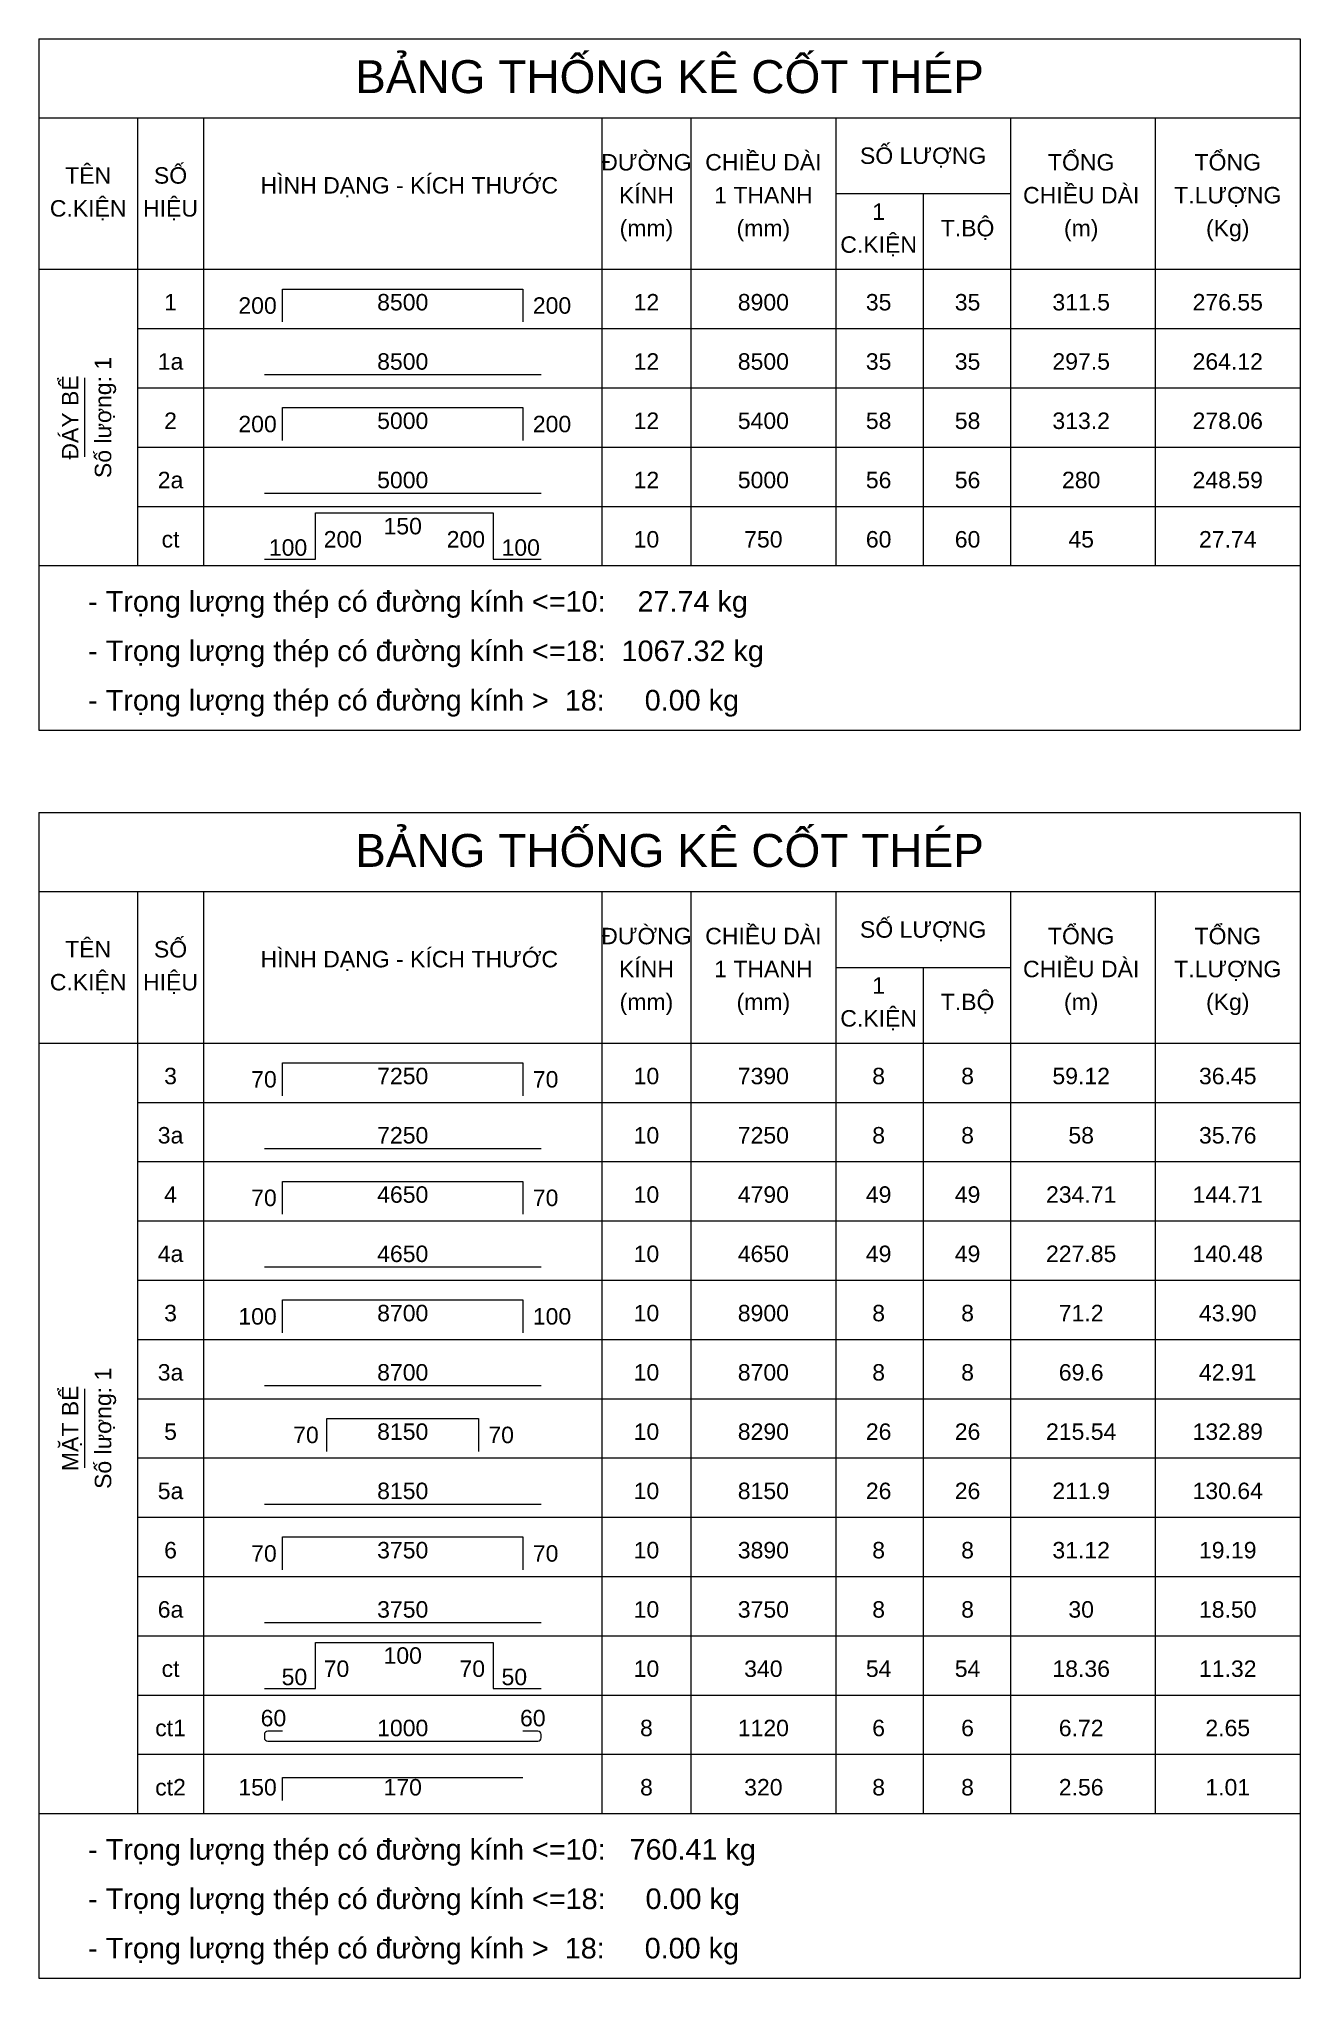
# Model space of a CAD drawing. Header units: inches. Extents: x 0 to 9575, y -2416425 to -2359700.
# Drawn here: x 0 to 9575, y -2374425 to -2359700 of the extents above; entities that cross this region are included whole.
import ezdxf
from ezdxf.enums import TextEntityAlignment as Align

# ---------------------------------------------------------------- set-up
doc = ezdxf.new("R2010")
doc.units = ezdxf.units.IN
doc.header["$MEASUREMENT"] = 0
doc.linetypes.add('HIDDENX2', pattern=[0.75, 0.5, -0.25])
for name, color, linetype, lineweight in [('Bao', 2, 'Continuous', 0), ('NetMo', 9, 'HIDDENX2', 0), ('Steel', 4, 'Continuous', 0), ('Text', 2, 'Continuous', 0), ('TextThep', 7, 'Continuous', 0)]:
    doc.layers.add(name, color=color, linetype=linetype, lineweight=lineweight)
doc.styles.add('Hoa', font='micross.ttf')
doc.styles.add('Thuong', font='micross.ttf')

msp = doc.modelspace()

# ---------------------------------------------------------------- texts
at = {"layer": 'Text', "color": 4, "style": 'Hoa'}
for p in [(4787.5, -2360112.5), (4787.5, -2365987.5)]:
    msp.add_text('BẢNG THỐNG KÊ CỐT THÉP', height=250, dxfattribs=at).set_placement(p, align=Align.CENTER)
at = {"layer": 'Text'}
for s, style, p in [('ĐƯỜNG', 'Hoa', (4612.5, -2360700)), ('CHIỀU DÀI', 'Hoa', (5500, -2360700)), ('SỐ LƯỢNG', 'Hoa', (6712.5, -2360650)), ('TỔNG', 'Hoa', (7912.5, -2360700)), ('TỔNG', 'Hoa', (9025, -2360700)), ('TÊN', 'Hoa', (375, -2360800)), ('SỐ', 'Hoa', (1000, -2360800)), ('HÌNH DẠNG - KÍCH THƯỚC', 'Hoa', (2812.5, -2360875)), ('KÍNH', 'Hoa', (4612.5, -2360950)), ('1 THANH', 'Hoa', (5500, -2360950)), ('CHIỀU DÀI', 'Hoa', (7912.5, -2360950)), ('T.LƯỢNG', 'Hoa', (9025, -2360950)), ('C.KIỆN', 'Hoa', (375, -2361050)), ('HIỆU', 'Hoa', (1000, -2361050)), ('1', 'Hoa', (6375, -2361075)), ('(mm)', 'Thuong', (4612.5, -2361200)), ('(mm)', 'Thuong', (5500, -2361200)), ('T.BỘ', 'Hoa', (7050, -2361200)), ('(m)', 'Thuong', (7912.5, -2361200)), ('(Kg)', 'Thuong', (9025, -2361200)), ('C.KIỆN', 'Hoa', (6375, -2361325)), ('ĐƯỜNG', 'Hoa', (4612.5, -2366575)), ('CHIỀU DÀI', 'Hoa', (5500, -2366575)), ('SỐ LƯỢNG', 'Hoa', (6712.5, -2366525)), ('TỔNG', 'Hoa', (7912.5, -2366575)), ('TỔNG', 'Hoa', (9025, -2366575)), ('TÊN', 'Hoa', (375, -2366675)), ('SỐ', 'Hoa', (1000, -2366675)), ('HÌNH DẠNG - KÍCH THƯỚC', 'Hoa', (2812.5, -2366750)), ('KÍNH', 'Hoa', (4612.5, -2366825)), ('1 THANH', 'Hoa', (5500, -2366825)), ('CHIỀU DÀI', 'Hoa', (7912.5, -2366825)), ('T.LƯỢNG', 'Hoa', (9025, -2366825)), ('C.KIỆN', 'Hoa', (375, -2366925)), ('HIỆU', 'Hoa', (1000, -2366925)), ('1', 'Hoa', (6375, -2366950)), ('(mm)', 'Thuong', (4612.5, -2367075)), ('(mm)', 'Thuong', (5500, -2367075)), ('C.KIỆN', 'Hoa', (6375, -2367200)), ('T.BỘ', 'Hoa', (7050, -2367075)), ('(m)', 'Thuong', (7912.5, -2367075)), ('(Kg)', 'Thuong', (9025, -2367075))]:
    msp.add_text(s, height=125, dxfattribs=dict(at, style=style)).set_placement(p, align=Align.CENTER)
at = {"layer": 'Text', "style": 'Hoa'}
for s, p in [('Số lượng: 1', (550, -2362575)), ('ĐÁY BỂ', (300, -2362575)), ('Số lượng: 1', (550, -2370250)), ('MẶT BỂ', (300, -2370250))]:
    msp.add_text(s, height=125, rotation=90.00021, dxfattribs=at).set_placement(p, align=Align.CENTER)
for s, p in [('- Trọng lượng thép có đường kính <=10:    27.74 kg', (375, -2364050)), ('- Trọng lượng thép có đường kính <=18:  1067.32 kg', (375, -2364425)), ('- Trọng lượng thép có đường kính >  18:     0.00 kg', (375, -2364800)), ('- Trọng lượng thép có đường kính <=10:   760.41 kg', (375, -2373525)), ('- Trọng lượng thép có đường kính <=18:     0.00 kg', (375, -2373900)), ('- Trọng lượng thép có đường kính >  18:     0.00 kg', (375, -2374275))]:
    msp.add_text(s, height=156.25, dxfattribs=at).set_placement(p)
at = {"layer": 'TextThep', "style": 'Hoa'}
for s, p in [('1', (1000, -2361800)), ('8500', (2762.5, -2361800)), ('12', (4612.5, -2361800)), ('1a', (1000, -2362250)), ('8500', (2762.5, -2362250)), ('12', (4612.5, -2362250)), ('8500', (5500, -2362250)), ('35', (6375, -2362250)), ('35', (7050, -2362250)), ('297.5', (7912.5, -2362250)), ('264.12', (9025, -2362250)), ('2', (1000, -2362700)), ('5000', (2762.5, -2362700)), ('12', (4612.5, -2362700)), ('2a', (1000, -2363150)), ('5000', (2762.5, -2363150)), ('12', (4612.5, -2363150)), ('5000', (5500, -2363150)), ('56', (6375, -2363150)), ('56', (7050, -2363150)), ('280', (7912.5, -2363150)), ('248.59', (9025, -2363150)), ('ct', (1000, -2363600)), ('10', (4612.5, -2363600)), ('3', (1000, -2367675)), ('7250', (2762.5, -2367675)), ('10', (4612.5, -2367675)), ('3a', (1000, -2368125)), ('7250', (2762.5, -2368125)), ('10', (4612.5, -2368125)), ('7250', (5500, -2368125)), ('8', (6375, -2368125)), ('8', (7050, -2368125)), ('58', (7912.5, -2368125)), ('35.76', (9025, -2368125)), ('4', (1000, -2368575)), ('4650', (2762.5, -2368575)), ('10', (4612.5, -2368575)), ('4a', (1000, -2369025)), ('4650', (2762.5, -2369025)), ('10', (4612.5, -2369025)), ('4650', (5500, -2369025)), ('49', (6375, -2369025)), ('49', (7050, -2369025)), ('227.85', (7912.5, -2369025)), ('140.48', (9025, -2369025)), ('3', (1000, -2369475)), ('8700', (2762.5, -2369475)), ('10', (4612.5, -2369475)), ('3a', (1000, -2369925)), ('8700', (2762.5, -2369925)), ('10', (4612.5, -2369925)), ('8700', (5500, -2369925)), ('8', (6375, -2369925)), ('8', (7050, -2369925)), ('69.6', (7912.5, -2369925)), ('42.91', (9025, -2369925)), ('5', (1000, -2370375)), ('8150', (2762.5, -2370375)), ('10', (4612.5, -2370375)), ('5a', (1000, -2370825)), ('8150', (2762.5, -2370825)), ('10', (4612.5, -2370825)), ('8150', (5500, -2370825)), ('26', (6375, -2370825)), ('26', (7050, -2370825)), ('211.9', (7912.5, -2370825)), ('130.64', (9025, -2370825)), ('6', (1000, -2371275)), ('3750', (2762.5, -2371275)), ('10', (4612.5, -2371275)), ('6a', (1000, -2371725)), ('3750', (2762.5, -2371725)), ('10', (4612.5, -2371725)), ('3750', (5500, -2371725)), ('8', (6375, -2371725)), ('8', (7050, -2371725)), ('30', (7912.5, -2371725)), ('18.50', (9025, -2371725)), ('ct', (1000, -2372175)), ('10', (4612.5, -2372175)), ('ct1', (1000, -2372625)), ('60', (1781.2, -2372550)), ('1000', (2762.5, -2372625)), ('60', (3750, -2372550)), ('8', (4612.5, -2372625)), ('ct2', (1000, -2373075)), ('170', (2762.5, -2373075)), ('8', (4612.5, -2373075))]:
    msp.add_text(s, height=125, dxfattribs=at).set_placement(p, align=Align.BOTTOM_CENTER)
for s, p in [('200', (1806.2, -2361825)), ('200', (1806.2, -2362725)), ('70', (1806.2, -2367700)), ('70', (1806.2, -2368600)), ('100', (1806.2, -2369500)), ('70', (2125, -2370400)), ('70', (1806.2, -2371300)), ('150', (1806.2, -2373075))]:
    msp.add_text(s, height=125, dxfattribs=at).set_placement(p, align=Align.BOTTOM_RIGHT)
for s, p in [('200', (3750, -2361825)), ('200', (3750, -2362725)), ('70', (3750, -2367700)), ('70', (3750, -2368600)), ('100', (3750, -2369500)), ('70', (3412.5, -2370400)), ('70', (3750, -2371300))]:
    msp.add_text(s, height=125, dxfattribs=at).set_placement(p, align=Align.BOTTOM_LEFT)
at = {"layer": 'TextThep', "color": 7, "style": 'Hoa'}
for s, p in [('8900', (5500, -2361800)), ('35', (6375, -2361800)), ('35', (7050, -2361800)), ('311.5', (7912.5, -2361800)), ('276.55', (9025, -2361800)), ('5400', (5500, -2362700)), ('58', (6375, -2362700)), ('58', (7050, -2362700)), ('313.2', (7912.5, -2362700)), ('278.06', (9025, -2362700)), ('750', (5500, -2363600)), ('60', (6375, -2363600)), ('60', (7050, -2363600)), ('45', (7912.5, -2363600)), ('27.74', (9025, -2363600)), ('7390', (5500, -2367675)), ('8', (6375, -2367675)), ('8', (7050, -2367675)), ('59.12', (7912.5, -2367675)), ('36.45', (9025, -2367675)), ('4790', (5500, -2368575)), ('49', (6375, -2368575)), ('49', (7050, -2368575)), ('234.71', (7912.5, -2368575)), ('144.71', (9025, -2368575)), ('8900', (5500, -2369475)), ('8', (6375, -2369475)), ('8', (7050, -2369475)), ('71.2', (7912.5, -2369475)), ('43.90', (9025, -2369475)), ('8290', (5500, -2370375)), ('26', (6375, -2370375)), ('26', (7050, -2370375)), ('215.54', (7912.5, -2370375)), ('132.89', (9025, -2370375)), ('3890', (5500, -2371275)), ('8', (6375, -2371275)), ('8', (7050, -2371275)), ('31.12', (7912.5, -2371275)), ('19.19', (9025, -2371275)), ('340', (5500, -2372175)), ('54', (6375, -2372175)), ('54', (7050, -2372175)), ('18.36', (7912.5, -2372175)), ('11.32', (9025, -2372175)), ('1120', (5500, -2372625)), ('6', (6375, -2372625)), ('6', (7050, -2372625)), ('6.72', (7912.5, -2372625)), ('2.65', (9025, -2372625)), ('320', (5500, -2373075)), ('8', (6375, -2373075)), ('8', (7050, -2373075)), ('2.56', (7912.5, -2373075)), ('1.01', (9025, -2373075))]:
    msp.add_text(s, height=125, dxfattribs=at).set_placement(p, align=Align.BOTTOM_CENTER)
at = {"layer": 'TextThep', "style": 'Hoa'}
for s, p in [('150', (2762.5, -2363462.5)), ('100', (2762.5, -2372037.5))]:
    msp.add_text(s, height=125, dxfattribs=at).set_placement(p, align=Align.CENTER)
for s, p in [('100', (2037.5, -2363625)), ('200', (3387.5, -2363562.5)), ('70', (3387.5, -2372137.5)), ('50', (2037.5, -2372200))]:
    msp.add_text(s, height=125, dxfattribs=at).set_placement(p, align=Align.RIGHT)
for s, p in [('200', (2162.5, -2363562.5)), ('100', (3512.5, -2363625)), ('70', (2162.5, -2372137.5)), ('50', (3512.5, -2372200))]:
    msp.add_text(s, height=125, dxfattribs=at).set_placement(p)

# ---------------------------------------------------------------- linework, layer by layer
at = {"layer": 'Bao'}
for p, q in [((0, -2359700), (9575, -2359700)), ((0, -2359700), (0, -2364950)), ((9575, -2359700), (9575, -2364950)), ((0, -2360300), (9575, -2360300)), ((750, -2360300), (750, -2363700)), ((1250, -2360300), (1250, -2363700)), ((4275, -2360300), (4275, -2363700)), ((4950, -2360300), (4950, -2363700)), ((6050, -2360300), (6050, -2363700)), ((7375, -2360300), (7375, -2363700)), ((8475, -2360300), (8475, -2363700)), ((6050, -2360875), (7375, -2360875)), ((6712.5, -2360875), (6712.5, -2363700)), ((0, -2361450), (9575, -2361450)), ((0, -2365575), (9575, -2365575)), ((0, -2365575), (0, -2374425)), ((9575, -2365575), (9575, -2374425)), ((0, -2366175), (9575, -2366175)), ((750, -2366175), (750, -2373175)), ((1250, -2366175), (1250, -2373175)), ((4275, -2366175), (4275, -2373175)), ((4950, -2366175), (4950, -2373175)), ((6050, -2366175), (6050, -2373175)), ((7375, -2366175), (7375, -2373175)), ((8475, -2366175), (8475, -2373175)), ((6050, -2366750), (7375, -2366750)), ((6712.5, -2366750), (6712.5, -2373175)), ((0, -2367325), (9575, -2367325))]:
    msp.add_line(p, q, dxfattribs=at)
at = {"layer": 'NetMo'}
for p, q in [((750, -2361900), (9575, -2361900)), ((750, -2362350), (9575, -2362350)), ((750, -2362800), (9575, -2362800)), ((750, -2363250), (9575, -2363250)), ((750, -2363700), (9575, -2363700)), ((750, -2367775), (9575, -2367775)), ((750, -2368225), (9575, -2368225)), ((750, -2368675), (9575, -2368675)), ((750, -2369125), (9575, -2369125)), ((750, -2369575), (9575, -2369575)), ((750, -2370025), (9575, -2370025)), ((750, -2370475), (9575, -2370475)), ((750, -2370925), (9575, -2370925)), ((750, -2371375), (9575, -2371375)), ((750, -2371825), (9575, -2371825)), ((750, -2372275), (9575, -2372275)), ((750, -2372725), (9575, -2372725)), ((750, -2373175), (9575, -2373175))]:
    msp.add_line(p, q, dxfattribs=at)
at = {"layer": 'Steel'}
for points in [[(1850, -2361850), (1850, -2361600), (3675, -2361600), (3675, -2361850)], [(1712.5, -2362250), (3812.5, -2362250)], [(1850, -2362750), (1850, -2362500), (3675, -2362500), (3675, -2362750)], [(1712.5, -2363150), (3812.5, -2363150)], [(1712.5, -2363650), (2100, -2363650), (2100, -2363300), (3450, -2363300), (3450, -2363650), (3812.5, -2363650)], [(1850, -2367725), (1850, -2367475), (3675, -2367475), (3675, -2367725)], [(1712.5, -2368125), (3812.5, -2368125)], [(1850, -2368625), (1850, -2368375), (3675, -2368375), (3675, -2368625)], [(1712.5, -2369025), (3812.5, -2369025)], [(1850, -2369525), (1850, -2369275), (3675, -2369275), (3675, -2369525)], [(1712.5, -2369925), (3812.5, -2369925)], [(2187.5, -2370425), (2187.5, -2370175), (3337.5, -2370175), (3337.5, -2370425)], [(1712.5, -2370825), (3812.5, -2370825)], [(1850, -2371325), (1850, -2371075), (3675, -2371075), (3675, -2371325)], [(1712.5, -2371725), (3812.5, -2371725)], [(1712.5, -2372225), (2100, -2372225), (2100, -2371875), (3450, -2371875), (3450, -2372225), (3812.5, -2372225)], [(1850, -2373075), (1850, -2372900), (3675, -2372900)]]:
    msp.add_lwpolyline(points, dxfattribs=at)
msp.add_lwpolyline([(1850, -2372550), (1737.5, -2372550, 0.4142136), (1712.5, -2372575), (1712.5, -2372600, 0.4142136), (1737.5, -2372625), (3787.5, -2372625, 0.4142136), (3812.5, -2372600), (3812.5, -2372575, 0.4142136), (3787.5, -2372550), (3675, -2372550)], format="xyb", dxfattribs=at)
at = {"layer": 'Text'}
for p, q in [((350, -2362875), (350, -2362275)), ((0, -2363700), (9575, -2363700)), ((0, -2363700), (9575, -2363700)), ((0, -2364950), (9575, -2364950)), ((350, -2370550), (350, -2369950)), ((0, -2373175), (9575, -2373175)), ((0, -2373175), (9575, -2373175)), ((0, -2374425), (9575, -2374425))]:
    msp.add_line(p, q, dxfattribs=at)

msp.set_redraw_order([(e.dxf.handle, doc.entitydb.next_handle()) for e in msp.query("TEXT MTEXT ATTDEF DIMENSION ARC_DIMENSION")])  # texts and dimensions are drawn at this point

doc.saveas('drawing.dxf')
